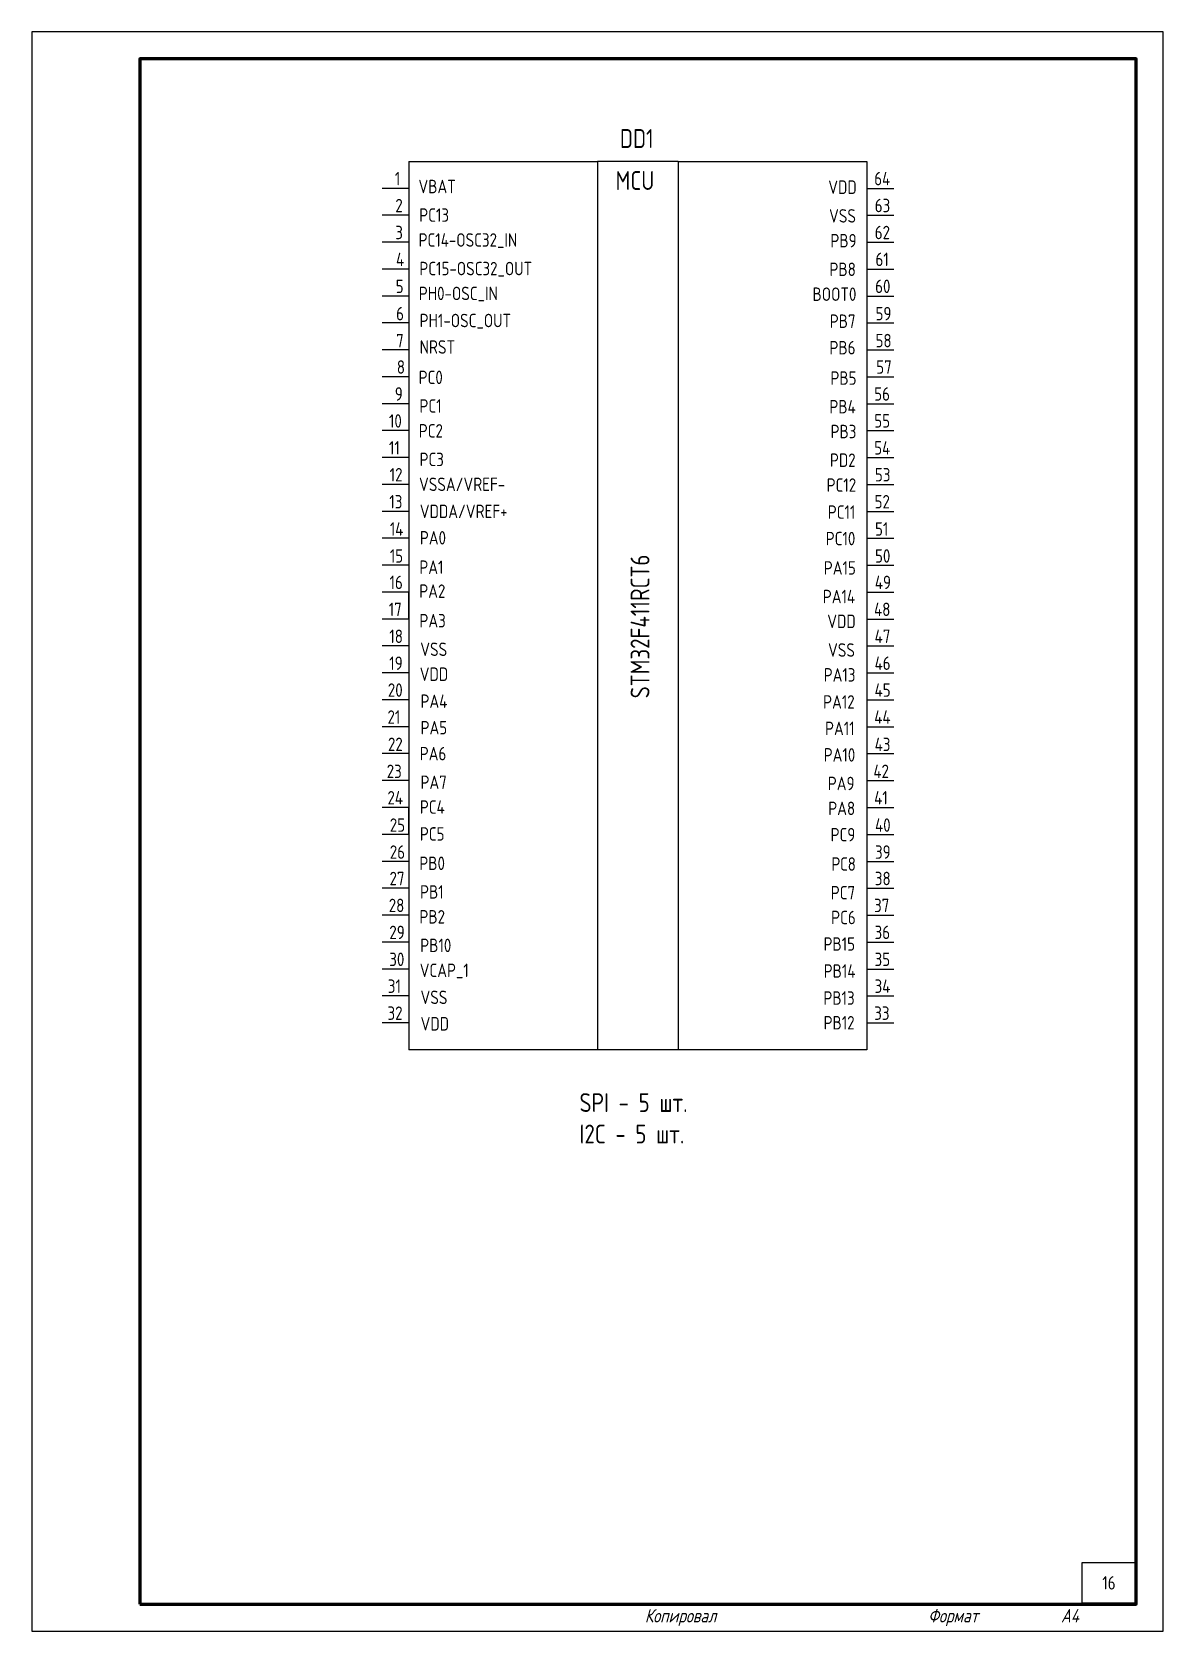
# Model space of a CAD drawing. Header units: millimetres. Extents: x 0 to 3360, y 0 to 297.
# Drawn here: x 3150 to 3360, y 0 to 297 of the extents above; entities that cross this region are included whole.
import ezdxf

# ---------------------------------------------------------------- set-up
doc = ezdxf.new("R2010")
doc.units = ezdxf.units.MM
doc.header["$LTSCALE"] = 0.2
doc.styles.add('ГОСТ 2.304', font='CS_Gost2304.shx')

msp = doc.modelspace()

# ---------------------------------------------------------------- texts
at = {"char_height": 3.5, "attachment_point": 1, "style": 'ГОСТ 2.304'}
for s, width, gutter_width, insert in [('\\pi-0.40442;DD1', 6.0162, 25, (3259.56, 278.98)), ('\\pi-0.92942;MCU', 6.0162, 25, (3259.28, 271.18)), ('{\\C0;SPI - 5 шт.\\PI2C - 5 шт.\\H2.1727x; }', 37.8131, 500, (3251.66, 99.92))]:
    msp.add_mtext_dynamic_manual_height_columns(s, width=width, gutter_width=gutter_width, heights=[0], dxfattribs=dict(at, insert=insert))
at = {"char_height": 2.5, "style": 'ГОСТ 2.304'}
for s, insert, width, attachment_point in [('1', (3217.36, 271.04), 2.6515, 1), ('64', (3306.38, 271.04), 2.6515, 1), ('VBAT', (3221.76, 269.57), 8.4178, 1), ('VDD', (3303.13, 269.44), 8.4178, 3), ('2', (3217.46, 266.03), 2.6515, 1), ('63', (3306.48, 266.04), 2.6515, 1), ('PC13', (3221.9, 264.26), 5.6437, 1), ('VSS', (3302.99, 264.12), 5.6437, 3), ('3', (3217.46, 261.03), 2.6515, 1), ('PC14-OSC32_IN', (3221.78, 259.64), 8.4178, 1), ('PB9', (3303.11, 259.51), 8.4178, 3), ('62', (3306.48, 261.03), 2.6515, 1), ('4', (3217.59, 256.04), 2.6515, 1), ('61', (3306.61, 256.04), 2.6515, 1), ('PC15-OSC32_OUT', (3221.92, 254.33), 5.6437, 1), ('PB8', (3302.97, 254.19), 5.6437, 3), ('5', (3217.53, 251.03), 2.6515, 1), ('PH0-OSC_IN', (3221.82, 249.71), 8.4178, 1), ('BOOT0', (3303.07, 249.57), 8.4178, 3), ('60', (3306.55, 251.03), 2.6515, 1), ('6', (3217.61, 245.96), 2.6515, 1), ('PH1-OSC_OUT', (3221.97, 244.68), 5.6437, 1), ('PB7', (3302.92, 244.55), 5.6437, 3), ('59', (3306.62, 245.96), 2.6515, 1), ('7', (3217.61, 240.95), 2.6515, 1), ('58', (3306.62, 240.95), 2.6515, 1), ('NRST', (3221.98, 239.77), 5.6437, 1), ('PB6', (3302.91, 239.63), 5.6437, 3), ('8', (3217.74, 236.04), 2.6515, 1), ('57', (3306.76, 236.04), 2.6515, 1), ('PC0', (3221.79, 234.12), 8.4178, 1), ('PB5', (3303.1, 233.99), 8.4178, 3), ('9', (3217.36, 231.04), 2.6515, 1), ('PC1', (3221.94, 228.81), 5.6437, 1), ('56', (3306.38, 231.04), 2.6515, 1), ('10', (3216.28, 226.03), 2.6515, 1), ('PB4', (3302.95, 228.67), 5.6437, 3), ('55', (3306.39, 226.04), 2.6515, 1), ('PC2', (3221.82, 224.19), 8.4178, 1), ('PB3', (3303.07, 224.06), 8.4178, 3), ('11', (3216.28, 221.03), 2.6515, 1), ('54', (3306.38, 221.03), 2.6515, 1), ('PC3', (3221.96, 218.88), 5.6437, 1), ('PD2', (3302.93, 218.74), 5.6437, 3), ('12', (3216.41, 216.04), 2.6515, 1), ('VSSA/VREF-', (3221.86, 214.26), 8.4178, 1), ('PC12', (3303.03, 214.12), 8.4178, 3), ('53', (3306.51, 216.04), 2.6515, 1), ('13', (3216.35, 211.03), 2.6515, 1), ('52', (3306.45, 211.03), 2.6515, 1), ('VDDA/VREF+', (3222.01, 209.23), 5.6437, 1), ('PC11', (3302.88, 209.1), 5.6437, 3), ('14', (3216.43, 205.96), 2.6515, 1), ('51', (3306.53, 205.96), 2.6515, 1), ('PA0', (3222.02, 204.32), 5.6437, 1), ('PC10', (3302.87, 204.18), 5.6437, 3), ('15', (3216.43, 200.95), 2.6515, 1), ('50', (3306.53, 200.95), 2.6515, 1), ('16', (3216.39, 196.04), 2.6515, 1), ('PA1', (3221.92, 198.86), 8.4178, 1), ('PA15', (3302.97, 198.73), 8.4178, 3), ('49', (3306.5, 196.04), 2.6515, 1), ('PA2', (3221.91, 194.42), 5.6437, 1), ('PA14', (3302.83, 193.41), 5.6437, 3), ('17', (3216.24, 191.04), 2.6515, 1), ('48', (3306.35, 191.04), 2.6515, 1), ('PA3', (3221.94, 188.93), 8.4178, 1), ('VDD', (3302.95, 188.8), 8.4178, 3), ('18', (3216.35, 186.03), 2.6515, 1), ('47', (3306.45, 186.04), 2.6515, 1), ('VSS', (3222.09, 183.62), 5.6437, 1), ('VSS', (3302.8, 183.48), 5.6437, 3), ('19', (3216.34, 181.03), 2.6515, 1), ('VDD', (3221.99, 178.99), 8.4178, 1), ('PA13', (3302.9, 178.86), 8.4178, 3), ('46', (3306.45, 181.03), 2.6515, 1), ('20', (3216.07, 176.04), 2.6515, 1), ('45', (3306.45, 176.04), 2.6515, 1), ('PA4', (3222.14, 173.97), 5.6437, 1), ('PA12', (3302.75, 173.84), 5.6437, 3), ('21', (3216.01, 171.03), 2.6515, 1), ('44', (3306.39, 171.03), 2.6515, 1), ('PA5', (3222.15, 169.06), 5.6437, 1), ('PA11', (3302.74, 168.92), 5.6437, 3), ('22', (3216.09, 165.96), 2.6515, 1), ('PA6', (3222, 164.24), 8.4178, 1), ('PA10', (3302.86, 164), 8.4178, 3), ('43', (3306.46, 165.96), 2.6515, 1), ('23', (3215.86, 160.95), 2.6515, 1), ('42', (3306.23, 160.95), 2.6515, 1), ('PA7', (3222.14, 158.92), 5.6437, 1), ('PA9', (3302.72, 158.69), 5.6437, 3), ('24', (3216, 156.04), 2.6515, 1), ('41', (3306.37, 156.04), 2.6515, 1), ('PC4', (3222.02, 154.31), 8.4178, 1), ('PA8 ', (3302.84, 154.07), 8.4178, 3), ('25', (3216.43, 150.96), 2.6515, 1), ('PC5', (3222.02, 149.32), 5.6437, 1), ('PC9', (3302.87, 149.18), 5.6437, 3), ('40', (3306.53, 150.96), 2.6515, 1), ('26', (3216.43, 145.95), 2.6515, 1), ('39', (3306.53, 145.95), 2.6515, 1), ('PB0', (3221.92, 143.86), 8.4178, 1), ('PС8', (3302.97, 143.73), 8.4178, 3), ('27', (3216.39, 141.04), 2.6515, 1), ('38', (3306.5, 141.04), 2.6515, 1), ('PB1', (3222.06, 138.55), 5.6437, 1), ('PC7', (3302.83, 138.41), 5.6437, 3), ('28', (3216.24, 136.04), 2.6515, 1), ('PB2', (3221.94, 133.93), 8.4178, 1), ('PC6', (3302.95, 133.8), 8.4178, 3), ('37', (3306.35, 136.04), 2.6515, 1), ('29', (3216.35, 131.03), 2.6515, 1), ('36', (3306.45, 131.04), 2.6515, 1), ('PB10', (3222.09, 128.62), 5.6437, 1), ('PB15', (3302.82, 128.88), 5.6437, 3), ('30', (3216.34, 126.03), 2.6515, 1), ('35', (3306.45, 126.03), 2.6515, 1), ('VCAP_1', (3221.99, 123.99), 8.4178, 1), ('PB14', (3302.9, 123.86), 8.4178, 3), ('31', (3216.07, 121.04), 2.6515, 1), ('VSS', (3222.14, 118.97), 5.6437, 1), ('PB13', (3302.75, 118.84), 5.6437, 3), ('34', (3306.45, 121.04), 2.6515, 1), ('32', (3216.01, 116.03), 2.6515, 1), ('33', (3306.39, 116.03), 2.6515, 1), ('VDD', (3222.15, 114.06), 5.6437, 1), ('PB12', (3302.74, 114.25), 5.6437, 3), ('\\pi3.7359;16', (3345, 8.97), 10, 4), ('{\\Q15;Копировал}', (3263.79, 2.52), 41.2143, 4), ('{\\Q15;Формат            А4}', (3316.39, 2.52), 38.6068, 4)]:
    msp.add_mtext(s, dxfattribs=dict(at, insert=insert, width=width, attachment_point=attachment_point))
at = {"insert": (3261.15, 107.98), "char_height": 3.5, "attachment_point": 1, "rotation": 90, "style": 'ГОСТ 2.304'}
msp.add_mtext_dynamic_manual_height_columns('\\pi65.28;STM32F411RCT6', width=165, gutter_width=25, heights=[0], dxfattribs=at)

# ---------------------------------------------------------------- linework, layer by layer
at = {"linetype": 'Continuous', "lineweight": 60}
msp.add_line((3170, 292.02), (3170, 172.02), dxfattribs=at)
for p, q in [((3220, 272.98), (3220, 107.98)), ((3220, 272.98), (3255, 272.98)), ((3270, 272.98), (3255, 272.98)), ((3255, 272.98), (3255, 107.98)), ((3270, 272.98), (3270, 107.98)), ((3270, 272.98), (3305, 272.98)), ((3305, 272.98), (3305, 107.98)), ((3220, 267.98), (3215, 267.98)), ((3305, 267.98), (3310, 267.98)), ((3220, 262.98), (3215, 262.98)), ((3305, 262.98), (3310, 262.98)), ((3220, 257.98), (3215, 257.98)), ((3305, 257.98), (3310, 257.98)), ((3220, 252.98), (3215, 252.98)), ((3305, 252.98), (3310, 252.98)), ((3220, 247.98), (3215, 247.98)), ((3305, 247.98), (3310, 247.98)), ((3220, 242.98), (3215, 242.98)), ((3305, 242.98), (3310, 242.98)), ((3220, 237.98), (3215, 237.98)), ((3305, 237.98), (3310, 237.98)), ((3220, 232.98), (3215, 232.98)), ((3305, 232.98), (3310, 232.98)), ((3220, 227.98), (3215, 227.98)), ((3305, 227.98), (3310, 227.98)), ((3220, 222.98), (3215, 222.98)), ((3305, 222.98), (3310, 222.98)), ((3220, 217.98), (3215, 217.98)), ((3305, 217.98), (3310, 217.98)), ((3220, 212.98), (3215, 212.98)), ((3305, 212.98), (3310, 212.98)), ((3220, 207.98), (3215, 207.98)), ((3305, 207.98), (3310, 207.98)), ((3220, 202.98), (3215, 202.98)), ((3305, 202.98), (3310, 202.98)), ((3220, 197.98), (3215, 197.98)), ((3305, 197.98), (3310, 197.98)), ((3220, 192.98), (3215, 192.98)), ((3220, 187.98), (3220, 192.98)), ((3305, 192.98), (3310, 192.98)), ((3220, 187.98), (3215, 187.98)), ((3305, 187.98), (3310, 187.98)), ((3220, 182.98), (3215, 182.98)), ((3305, 182.98), (3310, 182.98)), ((3220, 177.98), (3215, 177.98)), ((3305, 177.98), (3310, 177.98)), ((3220, 172.98), (3215, 172.98)), ((3305, 172.98), (3310, 172.98)), ((3220, 167.98), (3215, 167.98)), ((3305, 167.98), (3310, 167.98)), ((3220, 162.98), (3215, 162.98)), ((3305, 162.98), (3310, 162.98)), ((3220, 157.98), (3215, 157.98)), ((3305, 157.98), (3310, 157.98)), ((3220, 152.98), (3215, 152.98)), ((3220, 147.98), (3220, 152.98)), ((3305, 152.98), (3310, 152.98)), ((3220, 147.98), (3215, 147.98)), ((3305, 147.98), (3310, 147.98)), ((3220, 142.98), (3215, 142.98)), ((3305, 142.98), (3310, 142.98)), ((3220, 137.98), (3215, 137.98)), ((3305, 137.98), (3310, 137.98)), ((3220, 132.98), (3215, 132.98)), ((3305, 132.98), (3310, 132.98)), ((3220, 127.98), (3215, 127.98)), ((3305, 127.98), (3310, 127.98)), ((3220, 122.98), (3215, 122.98)), ((3305, 122.98), (3310, 122.98)), ((3220, 117.98), (3215, 117.98)), ((3305, 117.98), (3310, 117.98)), ((3220, 112.98), (3215, 112.98)), ((3305, 112.98), (3310, 112.98)), ((3305, 107.98), (3220, 107.98))]:
    msp.add_line(p, q)
at = {"linetype": 'Continuous', "lineweight": 25}
msp.add_lwpolyline([(3150, 0.02), (3360, 0.02), (3360, 297.02), (3150, 297.02), (3150, 0.02)], dxfattribs=at)
at = {"linetype": 'Continuous', "lineweight": 60}
msp.add_lwpolyline([(3170, 5.02), (3355, 5.02), (3355, 292.02), (3170, 292.02), (3170, 5.02)], dxfattribs=at)
msp.add_lwpolyline([(3345, 12.72), (3355, 12.72), (3355, 5.22), (3345, 5.22)], close=True)
at = {"linetype": 'Continuous', "lineweight": 50, "ltscale": 0.5, "flags": 128}
msp.add_lwpolyline([(3170, 5.02), (3355, 5.02)], dxfattribs=at)

msp.set_redraw_order([(e.dxf.handle, doc.entitydb.next_handle()) for e in msp.query("TEXT MTEXT ATTDEF DIMENSION ARC_DIMENSION")])  # texts and dimensions are drawn at this point

doc.saveas('drawing.dxf')
